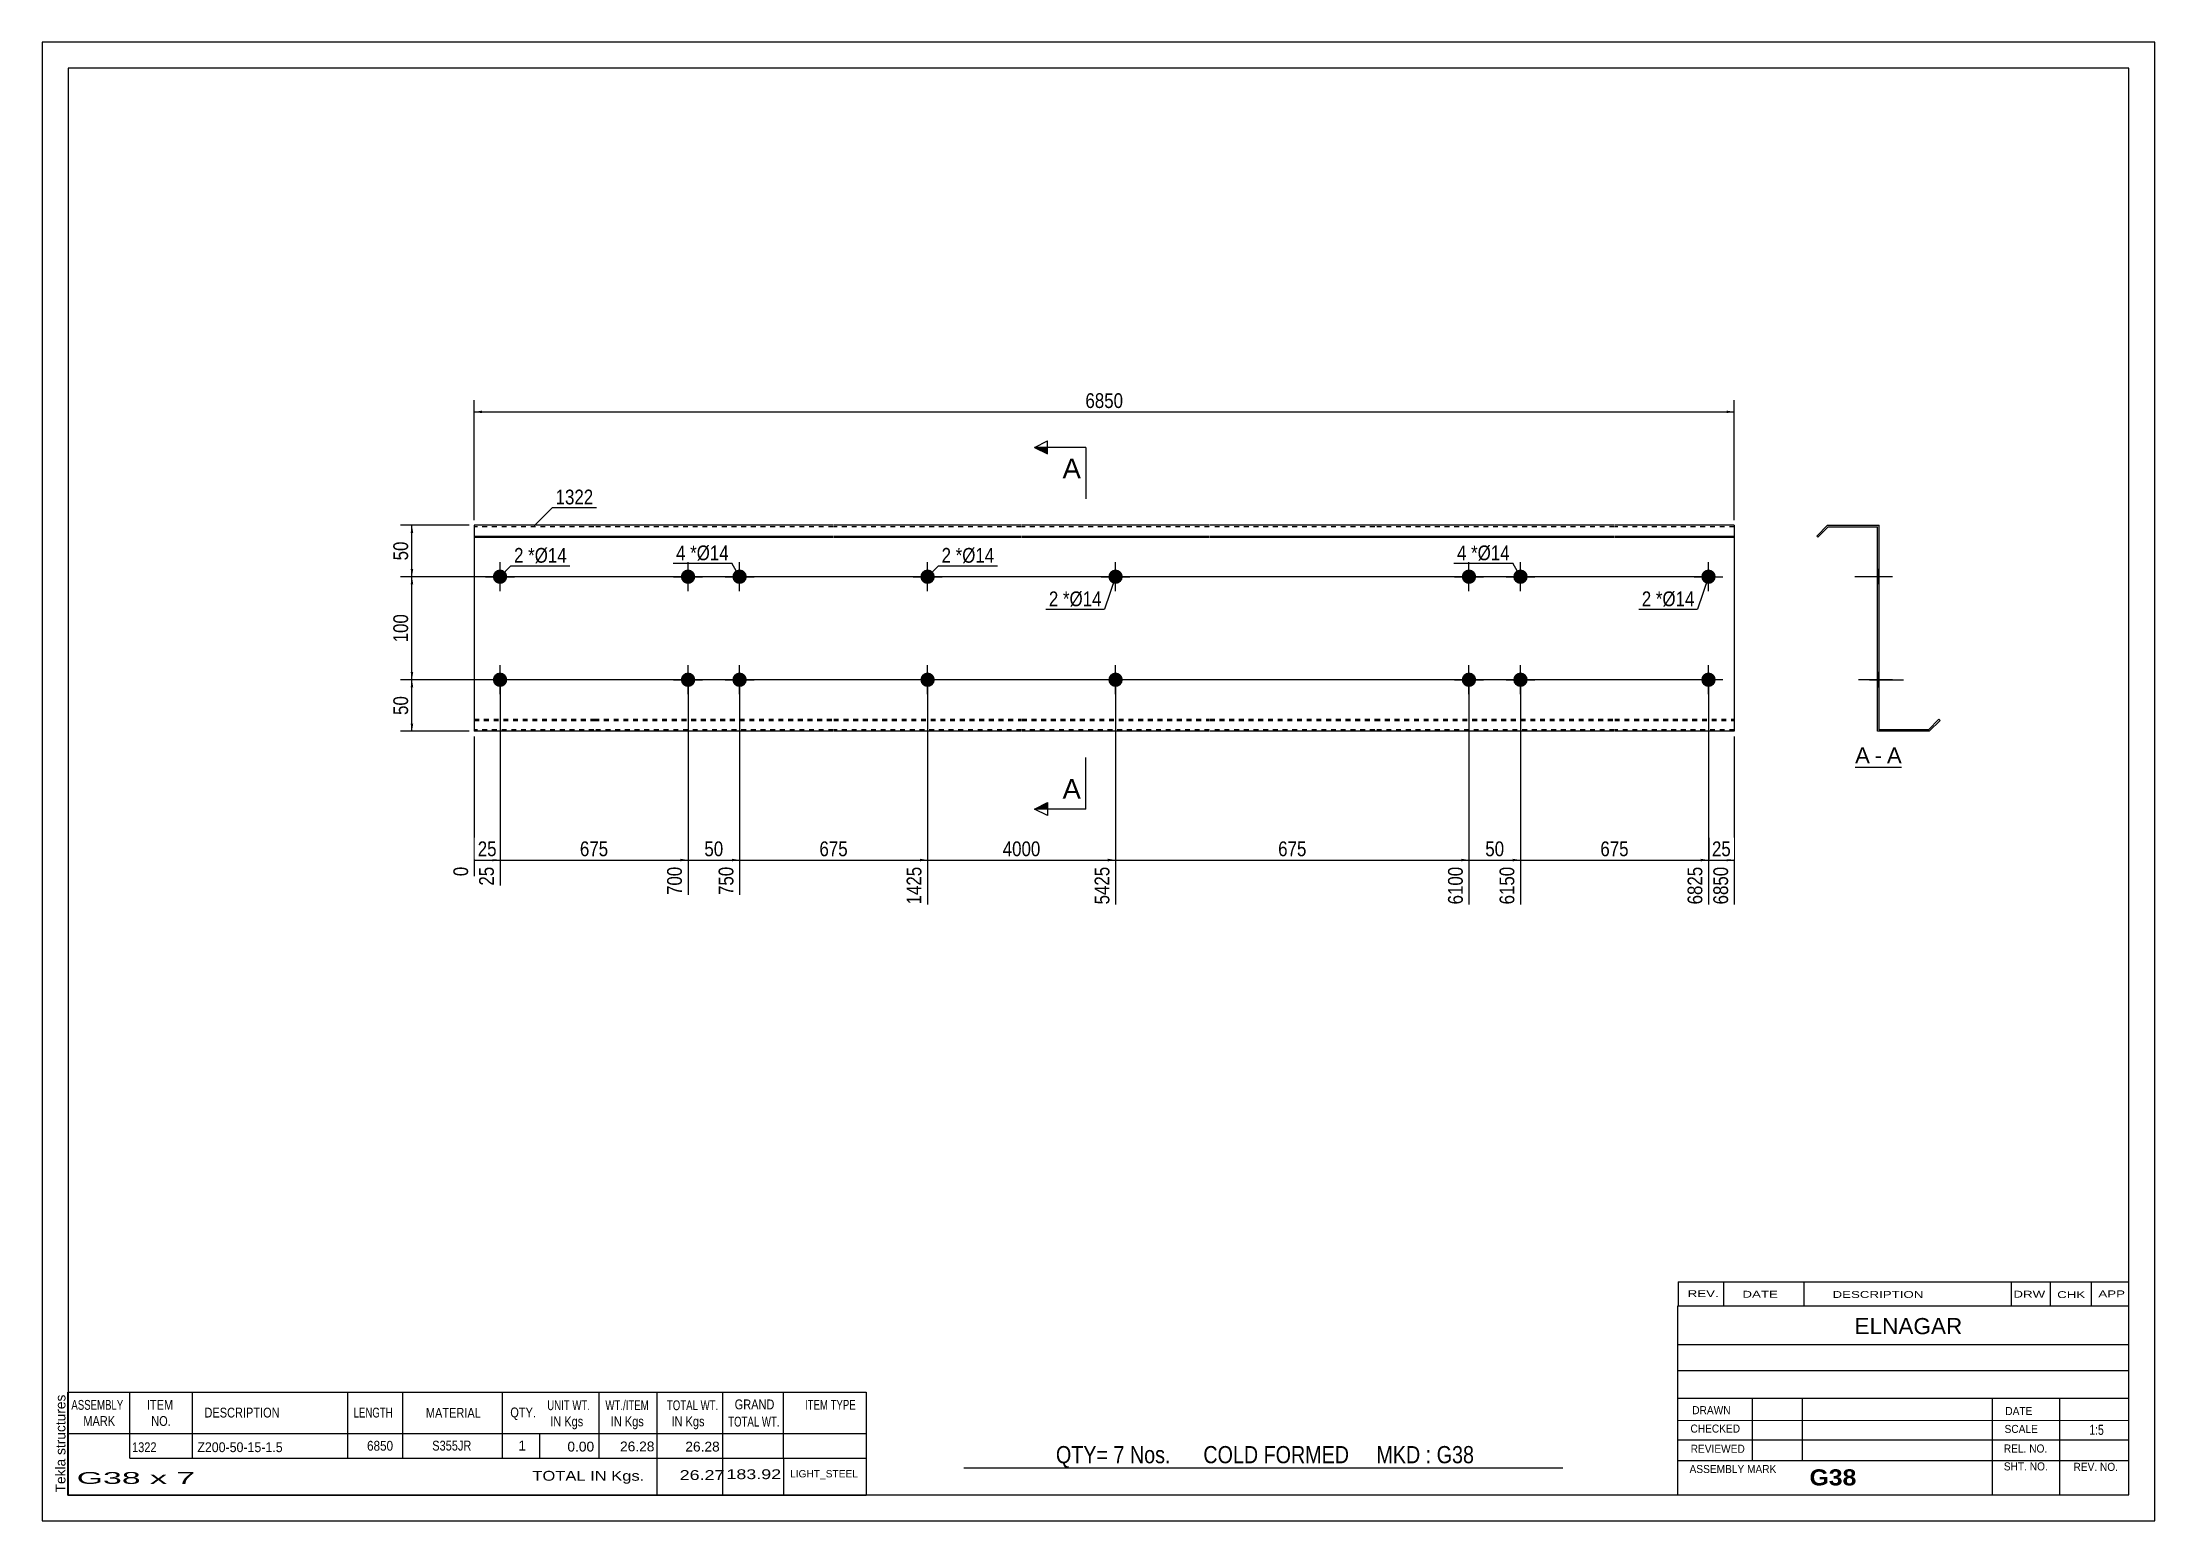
# Paper-space layout 'Layout1' of a CAD drawing. Header units: millimetres. Extents: x 0 to 410, y 0 to 287.
# The model-space entities are those that its viewports show. They can reach past a viewport. Long polylines and large blocks are cut down to what shows.
import ezdxf

# ---------------------------------------------------------------- set-up
doc = ezdxf.new("R2010")
doc.units = ezdxf.units.MM
doc.linetypes.add('DXK_LINE_DOT1', pattern=[1.8814, 0.9407, -0.9407])
doc.layers.add('Viewport layer', color=7, linetype='Continuous', plot=False)
doc.styles.add('Arial', font='ARIAL.TTF', dxfattribs={"height": 0.2})
doc.styles.add('Arial Bold', font='ARIALBD.TTF', dxfattribs={"height": 0.2})
doc.styles.add('Arial Narrow', font='ARIALN.TTF', dxfattribs={"height": 0.2})

# ---------------------------------------------------------------- blocks, each defined once
blk = doc.blocks.new('Unknown-629089353-1700')
at = {"color": 5, "linetype": 'Continuous'}
for p, q in [((186.25, 108.75), (-213.75, 108.75)), ((-213.75, 108.75), (-213.75, -168.25)), ((186.25, -168.25), (186.25, 108.75)), ((-213.75, -168.25), (186.25, -168.25))]:
    blk.add_line(p, q, dxfattribs=at)
at = {"color": 174, "linetype": 'Continuous', "style": 'Arial'}
blk.add_text('Tekla structures', height=1.9102, rotation=90, dxfattribs=at).set_placement((-214.25, -167.75))
blk = doc.blocks.new('Unknown-629089353-12 - 1233')
at = {"color": 7, "linetype": 'Continuous'}
blk.add_line((133.1, -26.95), (142.13, -26.95), dxfattribs=at)
at = {"color": 0, "linetype": 'Continuous'}
blk.add_wipeout([(135.94, -26.2), (135.94, -23), (133.1, -23), (133.1, -26.2)], dxfattribs=at)
blk.add_wipeout([(138.32, -26.2), (138.32, -23), (136.9, -23), (136.9, -26.2)], dxfattribs=at)
at = {"color": 96, "linetype": 'Continuous', "style": 'Arial'}
blk.add_text('A', height=3.06, dxfattribs=at).set_placement((133.1, -26.2))
at = {"color": 0, "linetype": 'Continuous'}
blk.add_wipeout([(142.13, -26.2), (142.13, -23), (139.28, -23), (139.28, -26.2)], dxfattribs=at)
at = {"color": 96, "linetype": 'Continuous', "style": 'Arial'}
for s, p in [('A', (139.28, -26.2)), ('-', (136.9, -26.2))]:
    blk.add_text(s, height=3.06, dxfattribs=at).set_placement(p)
blk = doc.blocks.new('Bolt-629089353-1223 - 1203')
at = {"linetype": 'Continuous'}
blk.add_hatch(color=3, dxfattribs=at).paths.add_polyline_path([(-48.32, -10, -1), (-45.52, -10, -1)])
at = {"color": 3, "linetype": 'Continuous'}
for p, q in [((-46.92, -12.8), (-46.92, -7.2)), ((-44.12, -10), (-49.72, -10))]:
    blk.add_line(p, q, dxfattribs=at)
blk = doc.blocks.new('Part-629089353-1218 - 1203')
at = {"color": 2, "linetype": 'Continuous'}
for p, q in [((-134.9, 20), (-134.9, -20)), ((-111.71, 20), (-134.9, 20)), ((-134.9, 17.88), (-111.71, 17.88)), ((-134.9, 17.67), (-111.71, 17.67)), ((-65.22, 20), (-111.61, 20)), ((-111.61, 17.88), (-65.22, 17.88)), ((-111.61, 17.67), (-65.22, 17.67)), ((-28.73, 20), (-65.12, 20)), ((-65.12, 17.88), (-28.73, 17.88)), ((-65.12, 17.67), (-28.73, 17.67)), ((7.76, 20), (-28.63, 20)), ((-28.63, 17.88), (7.76, 17.88)), ((-28.63, 17.67), (7.76, 17.67)), ((39.86, 20), (7.86, 20)), ((7.86, 17.88), (39.86, 17.88)), ((7.86, 17.67), (39.86, 17.67)), ((86.35, 20), (39.96, 20)), ((39.96, 17.88), (86.35, 17.88)), ((39.96, 17.67), (86.35, 17.67)), ((109.64, 20), (86.45, 20)), ((86.45, 17.88), (109.64, 17.88)), ((86.45, 17.67), (109.64, 17.67)), ((109.64, 20), (109.64, -20)), ((-111.71, -20), (-134.9, -20)), ((-65.22, -20), (-111.61, -20)), ((-28.73, -20), (-65.12, -20)), ((7.76, -20), (-28.63, -20)), ((39.86, -20), (7.86, -20)), ((86.35, -20), (39.96, -20)), ((109.64, -20), (86.45, -20))]:
    blk.add_line(p, q, dxfattribs=at)
at = {"color": 7, "linetype": 'DXK_LINE_DOT1'}
for p, q in [((-111.71, 19.7), (-134.9, 19.7)), ((-65.22, 19.7), (-111.61, 19.7)), ((-28.73, 19.7), (-65.12, 19.7)), ((7.76, 19.7), (-28.63, 19.7)), ((39.86, 19.7), (7.86, 19.7)), ((86.35, 19.7), (39.96, 19.7)), ((109.64, 19.7), (86.45, 19.7)), ((-134.9, -17.67), (-111.71, -17.67)), ((-134.9, -17.88), (-111.71, -17.88)), ((-111.71, -19.7), (-134.9, -19.7)), ((-111.61, -17.67), (-65.22, -17.67)), ((-111.61, -17.88), (-65.22, -17.88)), ((-65.22, -19.7), (-111.61, -19.7)), ((-65.12, -17.67), (-28.73, -17.67)), ((-65.12, -17.88), (-28.73, -17.88)), ((-28.73, -19.7), (-65.12, -19.7)), ((-28.63, -17.67), (7.76, -17.67)), ((-28.63, -17.88), (7.76, -17.88)), ((7.76, -19.7), (-28.63, -19.7)), ((7.86, -17.67), (39.86, -17.67)), ((7.86, -17.88), (39.86, -17.88)), ((39.86, -19.7), (7.86, -19.7)), ((39.96, -17.67), (86.35, -17.67)), ((39.96, -17.88), (86.35, -17.88)), ((86.35, -19.7), (39.96, -19.7)), ((86.45, -17.67), (109.64, -17.67)), ((86.45, -17.88), (109.64, -17.88)), ((109.64, -19.7), (86.45, -19.7))]:
    blk.add_line(p, q, dxfattribs=at)
blk = doc.blocks.new('Bolt-629089353-1219 - 1203')
at = {"linetype": 'Continuous'}
blk.add_hatch(color=3, dxfattribs=at).paths.add_polyline_path([(-11.84, 10, -1), (-9.04, 10, -1)])
at = {"color": 3, "linetype": 'Continuous'}
for p, q in [((-10.44, 7.2), (-10.44, 12.8)), ((-13.24, 10), (-7.64, 10))]:
    blk.add_line(p, q, dxfattribs=at)
blk = doc.blocks.new('Bolt-629089353-1220 - 1203')
at = {"linetype": 'Continuous'}
blk.add_hatch(color=3, dxfattribs=at).paths.add_polyline_path([(103.24, 10, -1), (106.04, 10, -1)])
at = {"color": 3, "linetype": 'Continuous'}
for p, q in [((104.64, 7.2), (104.64, 12.8)), ((101.84, 10), (107.44, 10))]:
    blk.add_line(p, q, dxfattribs=at)
blk = doc.blocks.new('Bolt-629089353-1221 - 1203')
at = {"linetype": 'Continuous'}
blk.add_hatch(color=3, dxfattribs=at).paths.add_polyline_path([(-131.3, 10, -1), (-128.5, 10, -1)])
at = {"color": 3, "linetype": 'Continuous'}
for p, q in [((-129.9, 7.2), (-129.9, 12.8)), ((-132.7, 10), (-127.1, 10))]:
    blk.add_line(p, q, dxfattribs=at)
blk = doc.blocks.new('Bolt-629089353-1222 - 1203')
at = {"linetype": 'Continuous'}
blk.add_hatch(color=3, dxfattribs=at).paths.add_polyline_path([(-48.32, 10, -1), (-45.52, 10, -1)])
at = {"color": 3, "linetype": 'Continuous'}
for p, q in [((-46.92, 7.2), (-46.92, 12.8)), ((-49.72, 10), (-44.12, 10))]:
    blk.add_line(p, q, dxfattribs=at)
blk = doc.blocks.new('Bolt-629089353-1224 - 1203')
at = {"linetype": 'Continuous'}
for points in [[(-94.81, 10, -1), (-92.01, 10, -1)], [(-84.81, 10, -1), (-82.01, 10, -1)], [(-94.81, -10, -1), (-92.01, -10, -1)], [(-84.81, -10, -1), (-82.01, -10, -1)]]:
    blk.add_hatch(color=3, dxfattribs=at).paths.add_polyline_path(points)
at = {"color": 3, "linetype": 'Continuous'}
for p, q in [((-93.41, 7.2), (-93.41, 12.8)), ((-83.41, 7.2), (-83.41, 12.8)), ((-96.21, 10), (-90.61, 10)), ((-86.21, 10), (-80.61, 10)), ((-93.41, -12.8), (-93.41, -7.2)), ((-83.41, -12.8), (-83.41, -7.2)), ((-96.21, -10), (-90.61, -10)), ((-86.21, -10), (-80.61, -10))]:
    blk.add_line(p, q, dxfattribs=at)
blk = doc.blocks.new('Bolt-629089353-1225 - 1203')
at = {"linetype": 'Continuous'}
blk.add_hatch(color=3, dxfattribs=at).paths.add_polyline_path([(103.24, -10, -1), (106.04, -10, -1)])
at = {"color": 3, "linetype": 'Continuous'}
for p, q in [((104.64, -12.8), (104.64, -7.2)), ((107.44, -10), (101.84, -10))]:
    blk.add_line(p, q, dxfattribs=at)
blk = doc.blocks.new('Bolt-629089353-1226 - 1203')
at = {"linetype": 'Continuous'}
for points in [[(56.75, 10, -1), (59.55, 10, -1)], [(66.75, 10, -1), (69.55, 10, -1)], [(56.75, -10, -1), (59.55, -10, -1)], [(66.75, -10, -1), (69.55, -10, -1)]]:
    blk.add_hatch(color=3, dxfattribs=at).paths.add_polyline_path(points)
at = {"color": 3, "linetype": 'Continuous'}
for p, q in [((58.15, 7.2), (58.15, 12.8)), ((68.15, 7.2), (68.15, 12.8)), ((55.35, 10), (60.95, 10)), ((65.35, 10), (70.95, 10)), ((58.15, -12.8), (58.15, -7.2)), ((68.15, -12.8), (68.15, -7.2)), ((55.35, -10), (60.95, -10)), ((65.35, -10), (70.95, -10))]:
    blk.add_line(p, q, dxfattribs=at)
blk = doc.blocks.new('Bolt-629089353-1227 - 1203')
at = {"linetype": 'Continuous'}
blk.add_hatch(color=3, dxfattribs=at).paths.add_polyline_path([(-131.3, -10, -1), (-128.5, -10, -1)])
at = {"color": 3, "linetype": 'Continuous'}
for p, q in [((-129.9, -12.8), (-129.9, -7.2)), ((-127.1, -10), (-132.7, -10))]:
    blk.add_line(p, q, dxfattribs=at)
blk = doc.blocks.new('Bolt-629089353-1228 - 1203')
at = {"linetype": 'Continuous'}
blk.add_hatch(color=3, dxfattribs=at).paths.add_polyline_path([(-11.84, -10, -1), (-9.04, -10, -1)])
at = {"color": 3, "linetype": 'Continuous'}
for p, q in [((-10.44, -12.8), (-10.44, -7.2)), ((-7.64, -10), (-13.24, -10))]:
    blk.add_line(p, q, dxfattribs=at)
blk = doc.blocks.new('Bolt-629089353-1240 - 1233')
at = {"linetype": 'Continuous'}
blk.add_hatch(color=3, dxfattribs=at).paths.add_polyline_path([(137.46, -8.6), (137.46, -11.4), (137.76, -11.4), (137.76, -8.6)])
at = {"color": 3, "linetype": 'Continuous'}
for p, q in [((135.86, -10), (142.46, -10)), ((137.46, -8.6), (137.76, -8.6)), ((137.46, -11.4), (137.76, -11.4))]:
    blk.add_line(p, q, dxfattribs=at)
blk = doc.blocks.new('Part-629089353-1235 - 1233')
at = {"color": 2, "linetype": 'Continuous'}
for p, q in [((127.76, 20), (125.64, 17.88)), ((125.64, 17.88), (125.85, 17.67)), ((125.85, 17.67), (127.89, 19.7)), ((127.76, 20), (137.76, 20)), ((127.89, 19.7), (137.46, 19.7)), ((137.46, -20), (137.46, 19.7)), ((137.76, -19.7), (137.76, 20)), ((147.46, -20), (137.46, -20)), ((147.34, -19.7), (137.76, -19.7)), ((147.34, -19.7), (149.37, -17.67)), ((147.46, -20), (149.58, -17.88)), ((149.58, -17.88), (149.37, -17.67))]:
    blk.add_line(p, q, dxfattribs=at)
blk = doc.blocks.new('Bolt-629089353-1236 - 1233')
at = {"linetype": 'Continuous'}
blk.add_hatch(color=3, dxfattribs=at).paths.add_polyline_path([(137.46, 11.4), (137.46, 8.6), (137.76, 8.6), (137.76, 11.4)])
at = {"color": 3, "linetype": 'Continuous'}
for p, q in [((139.66, 10), (133.06, 10)), ((137.76, 11.4), (137.46, 11.4)), ((137.76, 8.6), (137.46, 8.6))]:
    blk.add_line(p, q, dxfattribs=at)
blk = doc.blocks.new('Bolt-629089353-1237 - 1233')
at = {"linetype": 'Continuous'}
blk.add_hatch(color=3, dxfattribs=at).paths.add_polyline_path([(137.46, 11.4), (137.46, 8.6), (137.76, 8.6), (137.76, 11.4)])
at = {"color": 3, "linetype": 'Continuous'}
for p, q in [((139.66, 10), (133.06, 10)), ((137.76, 11.4), (137.46, 11.4)), ((137.76, 8.6), (137.46, 8.6))]:
    blk.add_line(p, q, dxfattribs=at)
blk = doc.blocks.new('Bolt-629089353-1238 - 1233')
at = {"linetype": 'Continuous'}
blk.add_hatch(color=3, dxfattribs=at).paths.add_polyline_path([(137.46, 11.4), (137.46, 8.6), (137.76, 8.6), (137.76, 11.4)])
at = {"color": 3, "linetype": 'Continuous'}
for p, q in [((139.66, 10), (133.06, 10)), ((137.76, 11.4), (137.46, 11.4)), ((137.76, 8.6), (137.46, 8.6))]:
    blk.add_line(p, q, dxfattribs=at)
blk = doc.blocks.new('Bolt-629089353-1239 - 1233')
at = {"linetype": 'Continuous'}
blk.add_hatch(color=3, dxfattribs=at).paths.add_polyline_path([(137.46, 11.4), (137.46, 8.6), (137.76, 8.6), (137.76, 11.4)])
at = {"color": 3, "linetype": 'Continuous'}
for p, q in [((139.66, 10), (133.06, 10)), ((137.76, 11.4), (137.46, 11.4)), ((137.76, 8.6), (137.46, 8.6))]:
    blk.add_line(p, q, dxfattribs=at)
blk = doc.blocks.new('Bolt-629089353-1241 - 1233')
at = {"linetype": 'Continuous'}
for points in [[(137.46, 11.4), (137.46, 8.6), (137.76, 8.6), (137.76, 11.4)], [(137.46, 11.4), (137.46, 8.6), (137.76, 8.6), (137.76, 11.4)], [(137.46, -8.6), (137.46, -11.4), (137.76, -11.4), (137.76, -8.6)], [(137.46, -8.6), (137.46, -11.4), (137.76, -11.4), (137.76, -8.6)]]:
    blk.add_hatch(color=3, dxfattribs=at).paths.add_polyline_path(points)
at = {"color": 3, "linetype": 'Continuous'}
for p, q in [((140.36, 10), (133.76, 10)), ((140.36, 10), (133.76, 10)), ((137.76, 11.4), (137.46, 11.4)), ((137.76, 11.4), (137.46, 11.4)), ((137.76, 8.6), (137.46, 8.6)), ((137.76, 8.6), (137.46, 8.6)), ((140.36, -10), (133.76, -10)), ((140.36, -10), (133.76, -10)), ((137.76, -8.6), (137.46, -8.6)), ((137.76, -8.6), (137.46, -8.6)), ((137.76, -11.4), (137.46, -11.4)), ((137.76, -11.4), (137.46, -11.4))]:
    blk.add_line(p, q, dxfattribs=at)
blk = doc.blocks.new('Bolt-629089353-1242 - 1233')
at = {"linetype": 'Continuous'}
blk.add_hatch(color=3, dxfattribs=at).paths.add_polyline_path([(137.46, -8.6), (137.46, -11.4), (137.76, -11.4), (137.76, -8.6)])
at = {"color": 3, "linetype": 'Continuous'}
for p, q in [((135.86, -10), (142.46, -10)), ((137.46, -8.6), (137.76, -8.6)), ((137.46, -11.4), (137.76, -11.4))]:
    blk.add_line(p, q, dxfattribs=at)
blk = doc.blocks.new('Bolt-629089353-1243 - 1233')
at = {"linetype": 'Continuous'}
for points in [[(137.46, 11.4), (137.46, 8.6), (137.76, 8.6), (137.76, 11.4)], [(137.46, 11.4), (137.46, 8.6), (137.76, 8.6), (137.76, 11.4)], [(137.46, -8.6), (137.46, -11.4), (137.76, -11.4), (137.76, -8.6)], [(137.46, -8.6), (137.46, -11.4), (137.76, -11.4), (137.76, -8.6)]]:
    blk.add_hatch(color=3, dxfattribs=at).paths.add_polyline_path(points)
at = {"color": 3, "linetype": 'Continuous'}
for p, q in [((140.36, 10), (133.76, 10)), ((140.36, 10), (133.76, 10)), ((137.76, 11.4), (137.46, 11.4)), ((137.76, 11.4), (137.46, 11.4)), ((137.76, 8.6), (137.46, 8.6)), ((137.76, 8.6), (137.46, 8.6)), ((140.36, -10), (133.76, -10)), ((140.36, -10), (133.76, -10)), ((137.76, -8.6), (137.46, -8.6)), ((137.76, -8.6), (137.46, -8.6)), ((137.76, -11.4), (137.46, -11.4)), ((137.76, -11.4), (137.46, -11.4))]:
    blk.add_line(p, q, dxfattribs=at)
blk = doc.blocks.new('Bolt-629089353-1244 - 1233')
at = {"linetype": 'Continuous'}
blk.add_hatch(color=3, dxfattribs=at).paths.add_polyline_path([(137.46, -8.6), (137.46, -11.4), (137.76, -11.4), (137.76, -8.6)])
at = {"color": 3, "linetype": 'Continuous'}
for p, q in [((135.86, -10), (142.46, -10)), ((137.46, -8.6), (137.76, -8.6)), ((137.46, -11.4), (137.76, -11.4))]:
    blk.add_line(p, q, dxfattribs=at)
blk = doc.blocks.new('Bolt-629089353-1245 - 1233')
at = {"linetype": 'Continuous'}
blk.add_hatch(color=3, dxfattribs=at).paths.add_polyline_path([(137.46, -8.6), (137.46, -11.4), (137.76, -11.4), (137.76, -8.6)])
at = {"color": 3, "linetype": 'Continuous'}
for p, q in [((135.86, -10), (142.46, -10)), ((137.46, -8.6), (137.76, -8.6)), ((137.46, -11.4), (137.76, -11.4))]:
    blk.add_line(p, q, dxfattribs=at)
blk = doc.blocks.new('StraightDimension-629089353-1303 - 1203')
at = {"linetype": 'Continuous'}
for points in [[(-147.25, 8.5), (-147, 10), (-146.75, 8.5)], [(-146.75, -8.5), (-147, -10), (-147.25, -8.5)]]:
    blk.add_hatch(color=7, dxfattribs=at).paths.add_polyline_path(points)
at = {"color": 7, "linetype": 'Continuous'}
for p, q in [((103.64, 10), (-149.25, 10)), ((-147, -10), (-147, 10)), ((103.64, -10), (-149.25, -10))]:
    blk.add_line(p, q, dxfattribs=at)
at = {"color": 0}
blk.add_wipeout([(-147.15, 3.34), (-151.35, 3.34), (-151.35, -3.34), (-147.15, -3.34)], dxfattribs=at)
at = {"color": 3, "style": 'Arial Narrow'}
blk.add_text('100', height=2.863, rotation=90.0002, dxfattribs=at).set_placement((-147.75, -2.74))
blk = doc.blocks.new('StraightDimension-629089353-1304 - 1203')
at = {"linetype": 'Continuous'}
for points in [[(-147.25, -11.5), (-147, -10), (-146.75, -11.5)], [(-146.75, -18.5), (-147, -20), (-147.25, -18.5)]]:
    blk.add_hatch(color=7, dxfattribs=at).paths.add_polyline_path(points)
at = {"color": 7, "linetype": 'Continuous'}
for p, q in [((103.64, -10), (-149.25, -10)), ((-147, -20), (-147, -10)), ((-135.9, -20), (-149.25, -20))]:
    blk.add_line(p, q, dxfattribs=at)
at = {"color": 0}
blk.add_wipeout([(-147.15, -12.57), (-151.35, -12.57), (-151.35, -17.43), (-147.15, -17.43)], dxfattribs=at)
at = {"color": 3, "style": 'Arial Narrow'}
blk.add_text('50', height=2.863, rotation=90.0002, dxfattribs=at).set_placement((-147.75, -16.83))
blk = doc.blocks.new('StraightDimension-629089353-1302 - 1203')
at = {"linetype": 'Continuous'}
for points in [[(-147.25, 18.5), (-147, 20), (-146.75, 18.5)], [(-146.75, 11.5), (-147, 10), (-147.25, 11.5)]]:
    blk.add_hatch(color=7, dxfattribs=at).paths.add_polyline_path(points)
at = {"color": 7, "linetype": 'Continuous'}
for p, q in [((-135.9, 20), (-149.25, 20)), ((-147, 10), (-147, 20)), ((103.64, 10), (-149.25, 10))]:
    blk.add_line(p, q, dxfattribs=at)
at = {"color": 0}
blk.add_wipeout([(-147.15, 17.43), (-151.35, 17.43), (-151.35, 12.57), (-147.15, 12.57)], dxfattribs=at)
at = {"color": 3, "style": 'Arial Narrow'}
blk.add_text('50', height=2.863, rotation=90.0002, dxfattribs=at).set_placement((-147.75, 13.17))
blk = doc.blocks.new('StraightDimension-629089353-1257 - 1203')
at = {"linetype": 'Continuous'}
blk.add_hatch(color=7, dxfattribs=at).paths.add_polyline_path([(108.14, -44.75), (109.64, -45), (108.14, -45.25)])
at = {"color": 7, "linetype": 'Continuous'}
for p, q in [((104.64, -11), (104.64, -53.61)), ((109.64, -21), (109.64, -53.61)), ((104.64, -45), (109.64, -45))]:
    blk.add_line(p, q, dxfattribs=at)
at = {"color": 0}
blk.add_wipeout([(109.57, -44.85), (109.57, -40.65), (104.71, -40.65), (104.71, -44.85)], dxfattribs=at)
at = {"color": 0, "linetype": 'Continuous'}
blk.add_wipeout([(109.04, -45.7), (104.84, -45.7), (104.84, -54.21), (109.04, -54.21)], dxfattribs=at)
at = {"color": 3, "style": 'Arial Narrow'}
blk.add_text('25', height=2.863, dxfattribs=at).set_placement((105.31, -44.25))
at = {"color": 3, "linetype": 'Continuous', "style": 'Arial Narrow'}
blk.add_text('6850', height=2.863, rotation=90.0002, dxfattribs=at).set_placement((108.44, -53.61))
blk = doc.blocks.new('StraightDimension-629089353-1258 - 1203')
at = {"linetype": 'Continuous'}
blk.add_hatch(color=7, dxfattribs=at).paths.add_polyline_path([(103.14, -44.75), (104.64, -45), (103.14, -45.25)])
at = {"color": 7, "linetype": 'Continuous'}
for p, q in [((68.15, -11), (68.15, -53.61)), ((104.64, -11), (104.64, -53.61)), ((68.15, -45), (104.64, -45))]:
    blk.add_line(p, q, dxfattribs=at)
at = {"color": 0}
blk.add_wipeout([(89.74, -44.85), (89.74, -40.65), (83.05, -40.65), (83.05, -44.85)], dxfattribs=at)
at = {"color": 0, "linetype": 'Continuous'}
blk.add_wipeout([(104.04, -45.7), (99.84, -45.7), (99.84, -54.21), (104.04, -54.21)], dxfattribs=at)
at = {"color": 3, "style": 'Arial Narrow'}
blk.add_text('675', height=2.863, dxfattribs=at).set_placement((83.65, -44.25))
at = {"color": 3, "linetype": 'Continuous', "style": 'Arial Narrow'}
blk.add_text('6825', height=2.863, rotation=90.0002, dxfattribs=at).set_placement((103.44, -53.61))
blk = doc.blocks.new('StraightDimension-629089353-1259 - 1203')
at = {"linetype": 'Continuous'}
blk.add_hatch(color=7, dxfattribs=at).paths.add_polyline_path([(66.65, -44.75), (68.15, -45), (66.65, -45.25)])
at = {"color": 7, "linetype": 'Continuous'}
for p, q in [((58.15, -11), (58.15, -53.61)), ((68.15, -11), (68.15, -53.61)), ((58.15, -45), (68.15, -45))]:
    blk.add_line(p, q, dxfattribs=at)
at = {"color": 0}
blk.add_wipeout([(65.58, -44.85), (65.58, -40.65), (60.72, -40.65), (60.72, -44.85)], dxfattribs=at)
at = {"color": 0, "linetype": 'Continuous'}
blk.add_wipeout([(67.55, -45.7), (63.35, -45.7), (63.35, -54.21), (67.55, -54.21)], dxfattribs=at)
at = {"color": 3, "style": 'Arial Narrow'}
blk.add_text('50', height=2.863, dxfattribs=at).set_placement((61.32, -44.25))
at = {"color": 3, "linetype": 'Continuous', "style": 'Arial Narrow'}
blk.add_text('6150', height=2.863, rotation=90.0002, dxfattribs=at).set_placement((66.95, -53.61))
blk = doc.blocks.new('StraightDimension-629089353-1260 - 1203')
at = {"linetype": 'Continuous'}
blk.add_hatch(color=7, dxfattribs=at).paths.add_polyline_path([(56.65, -44.75), (58.15, -45), (56.65, -45.25)])
at = {"color": 7, "linetype": 'Continuous'}
for p, q in [((-10.44, -11), (-10.44, -53.61)), ((58.15, -11), (58.15, -53.61)), ((-10.44, -45), (58.15, -45))]:
    blk.add_line(p, q, dxfattribs=at)
at = {"color": 0}
blk.add_wipeout([(27.2, -44.85), (27.2, -40.65), (20.52, -40.65), (20.52, -44.85)], dxfattribs=at)
at = {"color": 0, "linetype": 'Continuous'}
blk.add_wipeout([(57.55, -45.7), (53.35, -45.7), (53.35, -54.21), (57.55, -54.21)], dxfattribs=at)
at = {"color": 3, "style": 'Arial Narrow'}
blk.add_text('675', height=2.863, dxfattribs=at).set_placement((21.12, -44.25))
at = {"color": 3, "linetype": 'Continuous', "style": 'Arial Narrow'}
blk.add_text('6100', height=2.863, rotation=90.0002, dxfattribs=at).set_placement((56.95, -53.61))
blk = doc.blocks.new('StraightDimension-629089353-1261 - 1203')
at = {"linetype": 'Continuous'}
blk.add_hatch(color=7, dxfattribs=at).paths.add_polyline_path([(-11.94, -44.75), (-10.44, -45), (-11.94, -45.25)])
at = {"color": 7, "linetype": 'Continuous'}
for p, q in [((-46.92, -11), (-46.92, -53.61)), ((-10.44, -11), (-10.44, -53.61)), ((-46.92, -45), (-10.44, -45))]:
    blk.add_line(p, q, dxfattribs=at)
at = {"color": 0}
blk.add_wipeout([(-24.42, -44.85), (-24.42, -40.65), (-32.94, -40.65), (-32.94, -44.85)], dxfattribs=at)
at = {"color": 0, "linetype": 'Continuous'}
blk.add_wipeout([(-11.04, -45.7), (-15.24, -45.7), (-15.24, -54.21), (-11.04, -54.21)], dxfattribs=at)
at = {"color": 3, "style": 'Arial Narrow'}
blk.add_text('4000', height=2.863, dxfattribs=at).set_placement((-32.34, -44.25))
at = {"color": 3, "linetype": 'Continuous', "style": 'Arial Narrow'}
blk.add_text('5425', height=2.863, rotation=90.0002, dxfattribs=at).set_placement((-11.64, -53.61))
blk = doc.blocks.new('StraightDimension-629089353-1262 - 1203')
at = {"linetype": 'Continuous'}
blk.add_hatch(color=7, dxfattribs=at).paths.add_polyline_path([(-48.42, -44.75), (-46.92, -45), (-48.42, -45.25)])
at = {"color": 7, "linetype": 'Continuous'}
for p, q in [((-83.41, -11), (-83.41, -51.78)), ((-46.92, -11), (-46.92, -53.61)), ((-83.41, -45), (-46.92, -45))]:
    blk.add_line(p, q, dxfattribs=at)
at = {"color": 0}
blk.add_wipeout([(-61.83, -44.85), (-61.83, -40.65), (-68.51, -40.65), (-68.51, -44.85)], dxfattribs=at)
at = {"color": 0, "linetype": 'Continuous'}
blk.add_wipeout([(-47.52, -45.7), (-51.72, -45.7), (-51.72, -54.21), (-47.52, -54.21)], dxfattribs=at)
at = {"color": 3, "style": 'Arial Narrow'}
blk.add_text('675', height=2.863, dxfattribs=at).set_placement((-67.91, -44.25))
at = {"color": 3, "linetype": 'Continuous', "style": 'Arial Narrow'}
blk.add_text('1425', height=2.863, rotation=90.0002, dxfattribs=at).set_placement((-48.12, -53.61))
blk = doc.blocks.new('StraightDimension-629089353-1263 - 1203')
at = {"linetype": 'Continuous'}
blk.add_hatch(color=7, dxfattribs=at).paths.add_polyline_path([(-84.91, -44.75), (-83.41, -45), (-84.91, -45.25)])
at = {"color": 7, "linetype": 'Continuous'}
for p, q in [((-93.41, -11), (-93.41, -51.78)), ((-83.41, -11), (-83.41, -51.78)), ((-93.41, -45), (-83.41, -45))]:
    blk.add_line(p, q, dxfattribs=at)
at = {"color": 0}
blk.add_wipeout([(-85.98, -44.85), (-85.98, -40.65), (-90.84, -40.65), (-90.84, -44.85)], dxfattribs=at)
at = {"color": 0, "linetype": 'Continuous'}
blk.add_wipeout([(-84.01, -45.7), (-88.21, -45.7), (-88.21, -52.38), (-84.01, -52.38)], dxfattribs=at)
at = {"color": 3, "style": 'Arial Narrow'}
blk.add_text('50', height=2.863, dxfattribs=at).set_placement((-90.24, -44.25))
at = {"color": 3, "linetype": 'Continuous', "style": 'Arial Narrow'}
blk.add_text('750', height=2.863, rotation=90.0002, dxfattribs=at).set_placement((-84.61, -51.78))
blk = doc.blocks.new('StraightDimension-629089353-1264 - 1203')
at = {"linetype": 'Continuous'}
blk.add_hatch(color=7, dxfattribs=at).paths.add_polyline_path([(-94.91, -44.75), (-93.41, -45), (-94.91, -45.25)])
at = {"color": 7, "linetype": 'Continuous'}
for p, q in [((-129.9, -11), (-129.9, -49.96)), ((-93.41, -11), (-93.41, -51.78)), ((-129.9, -45), (-93.41, -45))]:
    blk.add_line(p, q, dxfattribs=at)
at = {"color": 0}
blk.add_wipeout([(-108.31, -44.85), (-108.31, -40.65), (-115, -40.65), (-115, -44.85)], dxfattribs=at)
at = {"color": 0, "linetype": 'Continuous'}
blk.add_wipeout([(-94.01, -45.7), (-98.21, -45.7), (-98.21, -52.38), (-94.01, -52.38)], dxfattribs=at)
at = {"color": 3, "style": 'Arial Narrow'}
blk.add_text('675', height=2.863, dxfattribs=at).set_placement((-114.4, -44.25))
at = {"color": 3, "linetype": 'Continuous', "style": 'Arial Narrow'}
blk.add_text('700', height=2.863, rotation=90.0002, dxfattribs=at).set_placement((-94.61, -51.78))
blk = doc.blocks.new('StraightDimension-629089353-1265 - 1203')
at = {"linetype": 'Continuous'}
blk.add_hatch(color=7, dxfattribs=at).paths.add_polyline_path([(-131.4, -44.75), (-129.9, -45), (-131.4, -45.25)])
at = {"color": 7, "linetype": 'Continuous'}
for p, q in [((-129.9, -11), (-129.9, -49.96)), ((-134.9, -21), (-134.9, -48.13)), ((-134.9, -45), (-129.9, -45))]:
    blk.add_line(p, q, dxfattribs=at)
at = {"color": 0}
blk.add_wipeout([(-129.97, -44.85), (-129.97, -40.65), (-134.83, -40.65), (-134.83, -44.85)], dxfattribs=at)
at = {"color": 0, "linetype": 'Continuous'}
blk.add_wipeout([(-130.5, -45.7), (-134.7, -45.7), (-134.7, -50.56), (-130.5, -50.56)], dxfattribs=at)
blk.add_wipeout([(-135.5, -45.7), (-139.7, -45.7), (-139.7, -48.73), (-135.5, -48.73)], dxfattribs=at)
at = {"color": 3, "style": 'Arial Narrow'}
blk.add_text('25', height=2.863, dxfattribs=at).set_placement((-134.23, -44.25))
at = {"color": 3, "linetype": 'Continuous', "style": 'Arial Narrow'}
for s, height, p in [('0', 2.86, (-136.1, -48.13)), ('25', 2.863, (-131.1, -49.96))]:
    blk.add_text(s, height=height, rotation=90.0002, dxfattribs=at).set_placement(p)
blk = doc.blocks.new('StraightDimension-629089353-1334 - 1203')
at = {"linetype": 'Continuous'}
for points in [[(-133.4, 41.75), (-134.9, 42), (-133.4, 42.25)], [(108.14, 42.25), (109.64, 42), (108.14, 41.75)]]:
    blk.add_hatch(color=7, dxfattribs=at).paths.add_polyline_path(points)
at = {"color": 7, "linetype": 'Continuous'}
for p, q in [((-134.9, 21), (-134.9, 44.25)), ((-134.9, 42), (109.64, 42)), ((109.64, 21), (109.64, 44.25))]:
    blk.add_line(p, q, dxfattribs=at)
at = {"color": 0}
blk.add_wipeout([(-8.37, 42.15), (-8.37, 46.35), (-16.89, 46.35), (-16.89, 42.15)], dxfattribs=at)
at = {"color": 3, "style": 'Arial Narrow'}
blk.add_text('6850', height=2.863, dxfattribs=at).set_placement((-16.29, 42.75))
blk = doc.blocks.new('CBS_NAME_BLOG-629089353-1732')
at = {"color": 7, "linetype": 'Continuous'}
for p, q in [((98.66, -131.5), (186.18, -131.5)), ((98.66, -168.21), (98.66, -131.5)), ((98.66, -139.04), (186.18, -139.04)), ((98.73, -144.09), (186.25, -144.09)), ((98.66, -149.46), (186.18, -149.46)), ((113.18, -161.57), (113.18, -149.47)), ((122.87, -161.54), (122.87, -149.47)), ((159.78, -168.21), (159.78, -149.48)), ((172.83, -168.21), (172.83, -149.47)), ((98.67, -153.76), (186.25, -153.74)), ((98.66, -157.51), (186.18, -157.51)), ((98.66, -161.55), (186.18, -161.55)), ((98.66, -168.25), (186.25, -168.25))]:
    blk.add_line(p, q, dxfattribs=at)
at = {"color": 3, "linetype": 'Continuous', "style": 'Arial'}
blk.add_text('ELNAGAR', height=3.133, dxfattribs=at).set_placement((132.98, -137.03))
at = {"color": 3, "linetype": 'Continuous'}
for s, height, style, width, p in [('DRAWN', 1.566, 'Arial', 0.9, (101.49, -152.57)), ('DATE', 1.566, 'Arial', 0.9, (162.25, -152.73)), ('CHECKED', 1.566, 'Arial', 0.9, (101.14, -156.14)), ('SCALE', 1.566, 'Arial', 0.9, (162.1, -156.21)), ('1:5', 1.957, 'Arial Narrow', 0.9, (178.55, -156.57)), ('REVIEWED', 1.566, 'Arial', 0.9, (101.18, -160.06)), ('REL. NO.', 1.566, 'Arial', 0.9, (161.96, -160.01)), ('ASSEMBLY MARK', 1.5663, 'Arial', 0.9, (100.96, -163.99)), ('G38', 3.131, 'Arial Bold', 1.1, (124.24, -166.39)), ('SHT. NO.', 1.566, 'Arial', 0.9, (161.96, -163.48)), ('REV. NO.', 1.566, 'Arial', 0.9, (175.48, -163.57))]:
    blk.add_text(s, height=height, dxfattribs=dict(at, style=style, width=width)).set_placement(p)
blk = doc.blocks.new('CBS_BOM-629089353-1730')
at = {"color": 7, "linetype": 'Continuous'}
for p, q in [((-213.78, -156.28), (-213.78, -148.28)), ((-213.78, -148.28), (-58.86, -148.28)), ((-201.78, -156.28), (-201.78, -148.28)), ((-189.59, -156.28), (-189.59, -148.28)), ((-159.43, -156.28), (-159.43, -148.28)), ((-148.75, -156.28), (-148.75, -148.28)), ((-129.43, -156.28), (-129.43, -148.28)), ((-110.63, -156.28), (-110.63, -148.28)), ((-99.42, -156.28), (-99.42, -148.28)), ((-86.63, -156.28), (-86.63, -148.28)), ((-74.88, -156.28), (-74.88, -148.28)), ((-58.86, -148.29), (-58.86, -156.27)), ((-213.78, -156.28), (-58.86, -156.28)), ((-213.78, -161.08), (-213.78, -156.28)), ((-201.78, -161.08), (-201.78, -156.28)), ((-189.59, -161.08), (-189.59, -156.28)), ((-159.43, -161.08), (-159.43, -156.28)), ((-148.75, -161.08), (-148.75, -156.28)), ((-129.43, -161.08), (-129.43, -156.28)), ((-122.17, -161.08), (-122.17, -156.28)), ((-110.63, -161.08), (-110.63, -156.28)), ((-99.42, -161.08), (-99.42, -156.28)), ((-86.63, -161.08), (-86.63, -156.28)), ((-74.86, -161.08), (-74.86, -156.28)), ((-58.86, -156.28), (-58.86, -161.08)), ((-213.78, -168.28), (-213.78, -161.1)), ((-201.78, -161.08), (-58.86, -161.08)), ((-99.42, -168.28), (-99.42, -161.1)), ((-86.63, -168.28), (-86.63, -161.1)), ((-74.82, -168.28), (-74.82, -161.1)), ((-58.86, -161.08), (-58.86, -168.28)), ((-213.78, -168.28), (-58.86, -168.28))]:
    blk.add_line(p, q, dxfattribs=at)
at = {"color": 3, "linetype": 'Continuous', "style": 'Arial'}
for s, height, width, p in [('ASSEMBLY', 1.91, 0.7, (-213.1, -151.71)), ('ITEM', 1.91, 0.8, (-198.45, -151.71)), ('DESCRIPTION', 1.9102, 0.8, (-187.27, -153.21)), ('LENGTH', 1.91, 0.7, (-158.32, -153.21)), ('MATERIAL', 1.91, 0.8, (-144.3, -153.26)), ('QTY.', 1.91, 0.8, (-127.91, -153.18)), ('UNIT WT.', 1.91, 0.7, (-120.74, -151.78)), ('WT./ITEM', 1.91, 0.7, (-109.45, -151.78)), ('TOTAL WT.', 1.91, 0.7, (-97.51, -151.78)), ('GRAND', 1.91, 0.8, (-84.36, -151.62)), ('ITEM TYPE', 1.91, 0.7, (-70.72, -151.7)), ('MARK', 1.91, 0.8, (-210.78, -154.84)), ('NO.', 1.91, 0.8, (-197.6, -154.84)), ('IN Kgs', 1.91, 0.8, (-120.16, -154.92)), ('IN Kgs', 1.91, 0.8, (-108.41, -154.92)), ('IN Kgs', 1.91, 0.8, (-96.62, -154.92)), ('TOTAL WT.', 1.91, 0.7, (-85.62, -154.96))]:
    blk.add_text(s, height=height, dxfattribs=dict(at, width=width)).set_placement(p)
at = {"color": 7, "linetype": 'Continuous', "style": 'Arial'}
for s, height, width, p in [('1322', 1.91, 0.8, (-201.32, -159.93)), ('Z200-50-15-1.5', 1.9102, 0.9, (-188.65, -159.93)), ('6850', 1.91, 0.85, (-155.71, -159.65)), ('S355JR', 1.91, 0.8, (-143.06, -159.62))]:
    blk.add_text(s, height=height, dxfattribs=dict(at, width=width)).set_placement(p)
for s, p in [('1', (-126.34, -159.62)), ('0.00', (-116.83, -159.81)), ('26.28', (-106.61, -159.78)), ('26.28', (-93.94, -159.81))]:
    blk.add_text(s, height=1.91, dxfattribs=at).set_placement(p)
at = {"color": 6, "linetype": 'Continuous', "style": 'Arial'}
for s, height, width, p in [('G38 x 7', 2.292, 2.05, (-212.06, -166.09)), ('TOTAL IN Kgs.', 1.9102, 1.2, (-123.62, -165.48)), ('26.27', 1.91, 1.3, (-95.03, -165.33)), ('183.92', 1.91, 1.3, (-85.96, -165.17))]:
    blk.add_text(s, height=height, dxfattribs=dict(at, width=width)).set_placement(p)
blk.add_text('LIGHT_STEEL', height=1.4135, dxfattribs=at).set_placement((-73.61, -164.83))
blk = doc.blocks.new('CBS_CALLOFF-629089353-1731')
at = {"color": 7, "linetype": 'Continuous'}
blk.add_line((-39.87, -162.98), (76.36, -163), dxfattribs=at)
at = {"color": 3, "linetype": 'Continuous', "style": 'Arial Narrow'}
blk.add_text('QTY= 7 Nos.      COLD FORMED     MKD : G38', height=3.3405, dxfattribs=at).set_placement((-22.01, -162.09))
blk = doc.blocks.new('CBS_REVISION-629089353-1733')
at = {"color": 7, "linetype": 'Continuous'}
for p, q in [((98.74, -126.87), (186.24, -126.87)), ((98.74, -126.87), (98.74, -131.5)), ((107.54, -126.87), (107.54, -131.5)), ((123.13, -126.87), (123.13, -131.44)), ((163.39, -126.87), (163.39, -131.5)), ((170.93, -126.87), (170.93, -131.5)), ((178.88, -126.87), (178.88, -131.5)), ((98.74, -131.5), (186.24, -131.5))]:
    blk.add_line(p, q, dxfattribs=at)
at = {"color": 7, "style": 'Arial Narrow', "width": 1.7}
for s, height, p in [('REV.', 1.326, (100.6, -129.82)), ('DATE', 1.326, (111.23, -129.94)), ('DESCRIPTION', 1.3257, (128.71, -129.99)), ('DRW', 1.326, (163.82, -129.93)), ('CHK', 1.326, (172.31, -130.02)), ('APP', 1.326, (180.31, -129.87))]:
    blk.add_text(s, height=height, dxfattribs=at).set_placement(p)
blk = doc.blocks.new('MarkSet-629089353-1353 - 1203')
at = {"color": 0}
blk.add_wipeout([(93.53, 4.28), (93.53, 7.28), (91.7, 7.28), (91.7, 4.28)], dxfattribs=at)
blk.add_wipeout([(93.53, 4.28), (93.53, 7.28), (91.7, 7.28), (91.7, 4.28)], dxfattribs=at)
blk.add_wipeout([(95.7, 4.28), (95.7, 7.28), (94.43, 7.28), (94.43, 4.28)], dxfattribs=at)
blk.add_wipeout([(95.7, 4.28), (95.7, 7.28), (94.43, 7.28), (94.43, 4.28)], dxfattribs=at)
at = {"color": 3, "style": 'Arial Narrow'}
blk.add_text('2', height=2.86, dxfattribs=at).set_placement((91.7, 4.28))
at = {"color": 0}
blk.add_wipeout([(101.92, 4.28), (101.92, 7.28), (95.7, 7.28), (95.7, 4.28)], dxfattribs=at)
blk.add_wipeout([(101.92, 4.28), (101.92, 7.28), (95.7, 7.28), (95.7, 4.28)], dxfattribs=at)
at = {"color": 7, "linetype": 'Continuous'}
for p in [(104.64, 10), (91.1, 3.68)]:
    blk.add_line(p, (102.52, 3.68), dxfattribs=at)
at = {"color": 3, "style": 'Arial Narrow'}
for s, height, p in [('*', 2.86, (94.43, 4.28)), ('Ø14', 2.863, (95.7, 4.28))]:
    blk.add_text(s, height=height, dxfattribs=at).set_placement(p)
blk = doc.blocks.new('MarkSet-629089353-1348 - 1203')
at = {"color": 0}
blk.add_wipeout([(-21.55, 4.28), (-21.55, 7.28), (-23.38, 7.28), (-23.38, 4.28)], dxfattribs=at)
blk.add_wipeout([(-21.55, 4.28), (-21.55, 7.28), (-23.38, 7.28), (-23.38, 4.28)], dxfattribs=at)
blk.add_wipeout([(-19.37, 4.28), (-19.37, 7.28), (-20.65, 7.28), (-20.65, 4.28)], dxfattribs=at)
blk.add_wipeout([(-19.37, 4.28), (-19.37, 7.28), (-20.65, 7.28), (-20.65, 4.28)], dxfattribs=at)
at = {"color": 3, "style": 'Arial Narrow'}
blk.add_text('2', height=2.86, dxfattribs=at).set_placement((-23.38, 4.28))
at = {"color": 0}
blk.add_wipeout([(-13.16, 4.28), (-13.16, 7.28), (-19.37, 7.28), (-19.37, 4.28)], dxfattribs=at)
blk.add_wipeout([(-13.16, 4.28), (-13.16, 7.28), (-19.37, 7.28), (-19.37, 4.28)], dxfattribs=at)
at = {"color": 7, "linetype": 'Continuous'}
for p in [(-10.44, 10), (-23.98, 3.68)]:
    blk.add_line(p, (-12.56, 3.68), dxfattribs=at)
at = {"color": 3, "style": 'Arial Narrow'}
for s, height, p in [('*', 2.86, (-20.65, 4.28)), ('Ø14', 2.863, (-19.37, 4.28))]:
    blk.add_text(s, height=height, dxfattribs=at).set_placement(p)
blk = doc.blocks.new('Mark-629089353-1367 - 1203')
at = {"color": 0}
blk.add_wipeout([(57.66, 13.2), (57.66, 16.2), (55.83, 16.2), (55.83, 13.2)], dxfattribs=at)
blk.add_wipeout([(57.66, 13.2), (57.66, 16.2), (55.83, 16.2), (55.83, 13.2)], dxfattribs=at)
blk.add_wipeout([(59.84, 13.2), (59.84, 16.2), (58.56, 16.2), (58.56, 13.2)], dxfattribs=at)
blk.add_wipeout([(59.84, 13.2), (59.84, 16.2), (58.56, 16.2), (58.56, 13.2)], dxfattribs=at)
at = {"color": 3, "style": 'Arial Narrow'}
blk.add_text('4', height=2.86, dxfattribs=at).set_placement((55.83, 13.2))
at = {"color": 0}
blk.add_wipeout([(66.05, 13.2), (66.05, 16.2), (59.84, 16.2), (59.84, 13.2)], dxfattribs=at)
blk.add_wipeout([(66.05, 13.2), (66.05, 16.2), (59.84, 16.2), (59.84, 13.2)], dxfattribs=at)
at = {"color": 7, "linetype": 'Continuous'}
for p in [(55.23, 12.6), (68.15, 10)]:
    blk.add_line(p, (66.65, 12.6), dxfattribs=at)
at = {"color": 3, "style": 'Arial Narrow'}
for s, height, p in [('*', 2.86, (58.56, 13.2)), ('Ø14', 2.863, (59.84, 13.2))]:
    blk.add_text(s, height=height, dxfattribs=at).set_placement(p)
blk = doc.blocks.new('SectionMark-629089353-1255 - 1203')
at = {"linetype": 'Continuous'}
for points in [[(-23.68, 35.1), (-23.68, 33.85), (-26.18, 35.1)], [(-23.68, -33.85), (-23.68, -35.1), (-26.18, -35.1)]]:
    blk.add_hatch(color=30, dxfattribs=at).paths.add_polyline_path(points)
at = {"color": 30, "linetype": 'Continuous'}
for p, q in [((-26.18, 35.1), (-23.68, 36.35)), ((-26.18, 35.1), (-23.68, 33.85)), ((-23.68, 33.85), (-23.68, 36.35)), ((-26.18, -35.1), (-23.68, -33.85)), ((-23.68, -36.35), (-26.18, -35.1)), ((-23.68, -33.85), (-23.68, -36.35))]:
    blk.add_line(p, q, dxfattribs=at)
at = {"color": 0, "linetype": 'Continuous'}
for points in [[(-17.18, 29.1), (-17.18, 33.1), (-20.73, 33.1), (-20.73, 29.1)], [(-17.18, -33.1), (-17.18, -29.1), (-20.73, -29.1), (-20.73, -33.1)]]:
    blk.add_wipeout(points, dxfattribs=at)
at = {"color": 30, "linetype": 'Continuous'}
for p, q in [((-16.18, 35.1), (-26.18, 35.1)), ((-16.18, 35.1), (-16.18, 25.1)), ((-16.18, -35.1), (-16.18, -25.1)), ((-16.18, -35.1), (-26.18, -35.1))]:
    blk.add_line(p, q, dxfattribs=at)
at = {"color": 96, "linetype": 'Continuous', "style": 'Arial'}
for p in [(-20.73, 29.1), (-20.73, -33.1)]:
    blk.add_text('A', height=3.82, dxfattribs=at).set_placement(p)
blk = doc.blocks.new('Mark-629089353-1337 - 1203')
at = {"color": 0}
blk.add_wipeout([(-111.81, 24.04), (-111.81, 27.04), (-119.12, 27.04), (-119.12, 24.04)], dxfattribs=at)
blk.add_wipeout([(-111.81, 24.04), (-111.81, 27.04), (-119.12, 27.04), (-119.12, 24.04)], dxfattribs=at)
at = {"color": 7, "linetype": 'Continuous'}
for p, q in [((-123.25, 19.9), (-119.72, 23.44)), ((-119.72, 23.44), (-111.21, 23.44))]:
    blk.add_line(p, q, dxfattribs=at)
at = {"color": 3, "style": 'Arial Narrow'}
blk.add_text('1322', height=2.863, dxfattribs=at).set_placement((-119.12, 24.04))
blk = doc.blocks.new('MarkSet-629089353-1358 - 1203')
at = {"color": 0}
blk.add_wipeout([(-125.35, 12.72), (-125.35, 15.72), (-127.18, 15.72), (-127.18, 12.72)], dxfattribs=at)
blk.add_wipeout([(-125.35, 12.72), (-125.35, 15.72), (-127.18, 15.72), (-127.18, 12.72)], dxfattribs=at)
at = {"color": 7, "linetype": 'Continuous'}
blk.add_line((-129.9, 10), (-127.78, 12.12), dxfattribs=at)
at = {"color": 0}
blk.add_wipeout([(-123.17, 12.72), (-123.17, 15.72), (-124.45, 15.72), (-124.45, 12.72)], dxfattribs=at)
blk.add_wipeout([(-123.17, 12.72), (-123.17, 15.72), (-124.45, 15.72), (-124.45, 12.72)], dxfattribs=at)
at = {"color": 3, "style": 'Arial Narrow'}
blk.add_text('2', height=2.86, dxfattribs=at).set_placement((-127.18, 12.72))
at = {"color": 0}
blk.add_wipeout([(-116.96, 12.72), (-116.96, 15.72), (-123.17, 15.72), (-123.17, 12.72)], dxfattribs=at)
blk.add_wipeout([(-116.96, 12.72), (-116.96, 15.72), (-123.17, 15.72), (-123.17, 12.72)], dxfattribs=at)
at = {"color": 7, "linetype": 'Continuous'}
blk.add_line((-127.78, 12.12), (-116.36, 12.12), dxfattribs=at)
at = {"color": 3, "style": 'Arial Narrow'}
for s, height, p in [('*', 2.86, (-124.45, 12.72)), ('Ø14', 2.863, (-123.17, 12.72))]:
    blk.add_text(s, height=height, dxfattribs=at).set_placement(p)
blk = doc.blocks.new('MarkSet-629089353-1363 - 1203')
at = {"color": 0}
blk.add_wipeout([(-42.37, 12.72), (-42.37, 15.72), (-44.2, 15.72), (-44.2, 12.72)], dxfattribs=at)
blk.add_wipeout([(-42.37, 12.72), (-42.37, 15.72), (-44.2, 15.72), (-44.2, 12.72)], dxfattribs=at)
at = {"color": 7, "linetype": 'Continuous'}
blk.add_line((-46.92, 10), (-44.8, 12.12), dxfattribs=at)
at = {"color": 0}
blk.add_wipeout([(-40.2, 12.72), (-40.2, 15.72), (-41.47, 15.72), (-41.47, 12.72)], dxfattribs=at)
blk.add_wipeout([(-40.2, 12.72), (-40.2, 15.72), (-41.47, 15.72), (-41.47, 12.72)], dxfattribs=at)
at = {"color": 3, "style": 'Arial Narrow'}
blk.add_text('2', height=2.86, dxfattribs=at).set_placement((-44.2, 12.72))
at = {"color": 0}
blk.add_wipeout([(-33.98, 12.72), (-33.98, 15.72), (-40.2, 15.72), (-40.2, 12.72)], dxfattribs=at)
blk.add_wipeout([(-33.98, 12.72), (-33.98, 15.72), (-40.2, 15.72), (-40.2, 12.72)], dxfattribs=at)
at = {"color": 7, "linetype": 'Continuous'}
blk.add_line((-44.8, 12.12), (-33.38, 12.12), dxfattribs=at)
at = {"color": 3, "style": 'Arial Narrow'}
for s, height, p in [('*', 2.86, (-41.47, 12.72)), ('Ø14', 2.863, (-40.2, 12.72))]:
    blk.add_text(s, height=height, dxfattribs=at).set_placement(p)
blk = doc.blocks.new('Mark-629089353-1366 - 1203')
at = {"color": 0}
blk.add_wipeout([(-93.9, 13.2), (-93.9, 16.2), (-95.73, 16.2), (-95.73, 13.2)], dxfattribs=at)
blk.add_wipeout([(-93.9, 13.2), (-93.9, 16.2), (-95.73, 16.2), (-95.73, 13.2)], dxfattribs=at)
blk.add_wipeout([(-91.73, 13.2), (-91.73, 16.2), (-93, 16.2), (-93, 13.2)], dxfattribs=at)
blk.add_wipeout([(-91.73, 13.2), (-91.73, 16.2), (-93, 16.2), (-93, 13.2)], dxfattribs=at)
at = {"color": 3, "style": 'Arial Narrow'}
blk.add_text('4', height=2.86, dxfattribs=at).set_placement((-95.73, 13.2))
at = {"color": 0}
blk.add_wipeout([(-85.51, 13.2), (-85.51, 16.2), (-91.73, 16.2), (-91.73, 13.2)], dxfattribs=at)
blk.add_wipeout([(-85.51, 13.2), (-85.51, 16.2), (-91.73, 16.2), (-91.73, 13.2)], dxfattribs=at)
at = {"color": 7, "linetype": 'Continuous'}
for p in [(-96.33, 12.6), (-83.41, 10)]:
    blk.add_line(p, (-84.91, 12.6), dxfattribs=at)
at = {"color": 3, "style": 'Arial Narrow'}
for s, height, p in [('*', 2.86, (-93, 13.2)), ('Ø14', 2.863, (-91.73, 13.2))]:
    blk.add_text(s, height=height, dxfattribs=at).set_placement(p)

msp = doc.modelspace()

# ---------------------------------------------------------------- block references
for name in ['Unknown-629089353-1700', 'Part-629089353-1218 - 1203', 'Part-629089353-1235 - 1233', 'Bolt-629089353-1221 - 1203', 'Bolt-629089353-1224 - 1203', 'Bolt-629089353-1222 - 1203', 'Bolt-629089353-1219 - 1203', 'Bolt-629089353-1226 - 1203', 'Bolt-629089353-1220 - 1203', 'Bolt-629089353-1236 - 1233', 'Bolt-629089353-1237 - 1233', 'Bolt-629089353-1238 - 1233', 'Bolt-629089353-1239 - 1233', 'Bolt-629089353-1241 - 1233', 'Bolt-629089353-1243 - 1233', 'Bolt-629089353-1227 - 1203', 'Bolt-629089353-1223 - 1203', 'Bolt-629089353-1228 - 1203', 'Bolt-629089353-1225 - 1203', 'Bolt-629089353-1240 - 1233', 'Bolt-629089353-1242 - 1233', 'Bolt-629089353-1244 - 1233', 'Bolt-629089353-1245 - 1233', 'CBS_REVISION-629089353-1733', 'CBS_NAME_BLOG-629089353-1732', 'CBS_BOM-629089353-1730', 'CBS_CALLOFF-629089353-1731']:
    msp.add_blockref(name, (0, 0))

# ---------------------------------------------------------------- next in the draw order: block references
for name in ['StraightDimension-629089353-1303 - 1203', 'Unknown-629089353-12 - 1233']:
    msp.add_blockref(name, (0, 0))

# ---------------------------------------------------------------- next in the draw order: block references
for name in ['StraightDimension-629089353-1302 - 1203', 'StraightDimension-629089353-1304 - 1203']:
    msp.add_blockref(name, (0, 0))

# ---------------------------------------------------------------- next in the draw order: block references
for name in ['StraightDimension-629089353-1334 - 1203', 'MarkSet-629089353-1358 - 1203', 'Mark-629089353-1366 - 1203', 'MarkSet-629089353-1363 - 1203', 'Mark-629089353-1367 - 1203', 'MarkSet-629089353-1348 - 1203', 'MarkSet-629089353-1353 - 1203', 'StraightDimension-629089353-1257 - 1203']:
    msp.add_blockref(name, (0, 0))

# ---------------------------------------------------------------- next in the draw order: block references
for name in ['Mark-629089353-1337 - 1203', 'StraightDimension-629089353-1258 - 1203']:
    msp.add_blockref(name, (0, 0))

# ---------------------------------------------------------------- next in the draw order: block references
msp.add_blockref('StraightDimension-629089353-1259 - 1203', (0, 0))

# ---------------------------------------------------------------- next in the draw order: block references
msp.add_blockref('StraightDimension-629089353-1260 - 1203', (0, 0))

# ---------------------------------------------------------------- next in the draw order: block references
msp.add_blockref('StraightDimension-629089353-1261 - 1203', (0, 0))

# ---------------------------------------------------------------- next in the draw order: block references
for name in ['SectionMark-629089353-1255 - 1203', 'StraightDimension-629089353-1262 - 1203']:
    msp.add_blockref(name, (0, 0))

# ---------------------------------------------------------------- next in the draw order: block references
msp.add_blockref('StraightDimension-629089353-1263 - 1203', (0, 0))

# ---------------------------------------------------------------- next in the draw order: block references
msp.add_blockref('StraightDimension-629089353-1264 - 1203', (0, 0))

# ---------------------------------------------------------------- next in the draw order: block references
msp.add_blockref('StraightDimension-629089353-1265 - 1203', (0, 0))

psp = doc.layouts.get("Layout1")

# ---------------------------------------------------------------- viewports
at = {"layer": 'Viewport layer', "view_target_point": (-13.75, -29.75)}
psp.add_viewport(center=(205, 143.5), size=(410, 287), view_center_point=(0, 0), view_height=287, dxfattribs=at)

doc.saveas('drawing.dxf')
